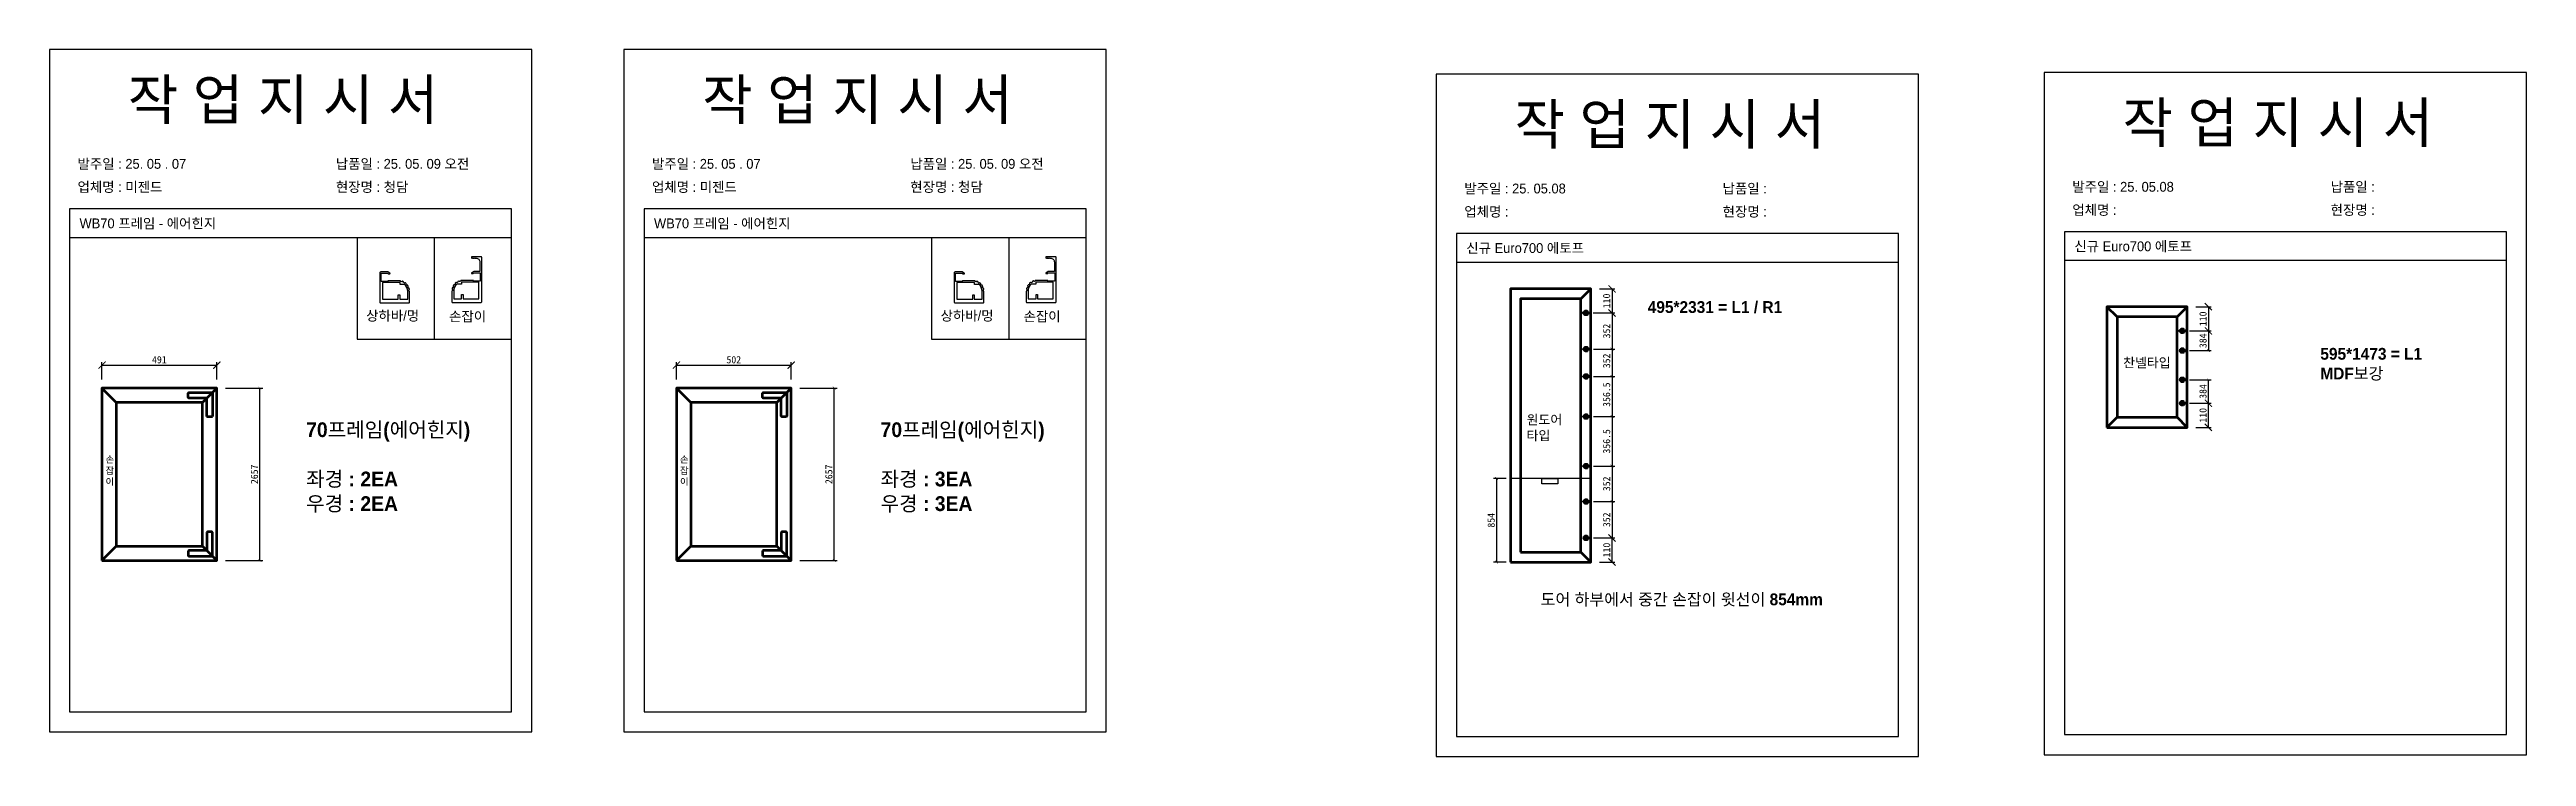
# Model space of a CAD drawing. Header units: millimetres. Extents: x -44117 to 256353, y -2095463 to 65325.
# Drawn here: x 118912 to 127543, y -100471 to -98009 of the extents above; entities that cross this region are included whole.
import ezdxf

# ---------------------------------------------------------------- set-up
doc = ezdxf.new("R2010")
doc.units = ezdxf.units.MM
doc.header["$LTSCALE"] = 10
doc.layers.add('Layer1', color=7, linetype='Continuous', lineweight=70)
doc.dimstyles.new('ISO-25', dxfattribs={"dimtxt": 2.5, "dimasz": 2.5, "dimexe": 1, "dimexo": 1, "dimtad": 1, "dimtxsty": 'Standard', "dimblk": 'ARCHTICK', "dimcen": 2.5, "dimadec": 0, "dimazin": 0, "dimtfac": 1, "dimtmove": 0, "dimatfit": 3, "dimfxl": 0, "dimarcsym": 0})

msp = doc.modelspace()

# ---------------------------------------------------------------- texts
at = {"attachment_point": 1}
for s, width, gutter_width, heights, insert, char_height in [('{\\fGulim|b0|i0|c129|p50;작 업 지 시 서}', 3307.3198183, 12.5, [-155.84554], (119185.28339, -98113.29654), 140), ('{\\fGulim|b0|i0|c129|p50;작 업 지 시 서}', 3307.3198183, 12.5, [-155.84554], (121186.8233, -98113.29654), 140), ('{\\fGulim|b0|i0|c129|p50;작 업 지 시 서}', 3307.3198183, 12.5, [-155.84554], (124017.19796, -98199.21577), 140), ('{\\fGulim|b0|i0|c129|p50;작 업 지 시 서}', 3307.3198183, 12.5, [-155.84554], (126135.77995, -98193.24137), 140), ('{\\fGulim|b0|i0|c129|p50;발주일 : 25. 05 . 07}', 3307.3198183, 12.5, [34.50412], (119010.07403, -98390.01697), 34.3), ('{\\fGulim|b0|i0|c129|p50;납품일 : 25. 05. 09 오전}', 3307.3198183, 12.5, [-37.67976], (119910.05202, -98390.01697), 34.3), ('{\\fGulim|b0|i0|c129|p50;발주일 : 25. 05 . 07}', 3307.3198183, 12.5, [34.50412], (121011.61395, -98390.01697), 34.3), ('{\\fGulim|b0|i0|c129|p50;납품일 : 25. 05. 09 오전}', 3307.3198183, 12.5, [-37.67976], (121911.59193, -98390.01697), 34.3), ('{\\fGulim|b0|i0|c129|p50;업체명 : 미젠드}', 3307.3198183, 12.5, [33.33016], (119010.07403, -98470.67314), 34.3), ('{\\fGulim|b0|i0|c129|p50;현장명 : 청담}', 3307.3198183, 12.5, [-38.2735], (119910.05202, -98470.67314), 34.3), ('{\\fGulim|b0|i0|c129|p50;업체명 : 미젠드}', 3307.3198183, 12.5, [33.33016], (121011.61395, -98470.67314), 34.3), ('{\\fGulim|b0|i0|c129|p50;현장명 : 청담}', 3307.3198183, 12.5, [-38.2735], (121911.59193, -98470.67314), 34.3), ('{\\fGulim|b0|i0|c129|p50;발주일 : 25. 05.08}', 3307.3198183, 12.5, [34.50412], (123841.9886, -98475.93619), 34.3), ('{\\fGulim|b0|i0|c129|p50;납품일 :}', 3307.3198183, 12.5, [-37.67976], (124741.96658, -98475.93619), 34.3), ('{\\fGulim|b0|i0|c129|p50;발주일 : 25. 05.08}', 3307.3198183, 12.5, [34.50412], (125960.57059, -98469.96179), 34.3), ('{\\fGulim|b0|i0|c129|p50;납품일 :}', 3307.3198183, 12.5, [-37.67976], (126860.54858, -98469.96179), 34.3), ('{\\fGulim|b0|i0|c129|p50;업체명 : }', 3307.3198183, 12.5, [33.33016], (123841.9886, -98556.59237), 34.3), ('{\\fGulim|b0|i0|c129|p50;현장명 : }', 3307.3198183, 12.5, [-38.2735], (124741.96658, -98556.59237), 34.3), ('{\\fGulim|b0|i0|c129|p50;업체명 : }', 3307.3198183, 12.5, [33.33016], (125960.57059, -98550.61797), 34.3), ('{\\fGulim|b0|i0|c129|p50;현장명 : }', 3307.3198183, 12.5, [-38.2735], (126860.54858, -98550.61797), 34.3), ('{\\fGulim|b0|i0|c129|p50;WB70 프레임 - 에어힌지}', 3307.3198183, 12.5, [-38.22783], (119017.11624, -98597.33924), 34.3), ('{\\fGulim|b0|i0|c129|p50;WB70 프레임 - 에어힌지}', 3307.3198183, 12.5, [-38.22783], (121018.65615, -98597.33924), 34.3), ('{\\fGulim|b0|i0|c129|p50;신규 Euro700 에토프}', 3307.3198183, 12.5, [-38.2735], (123849.0308, -98683.25847), 34.3), ('{\\fGulim|b0|i0|c129|p50;신규 Euro700 에토프}', 3307.3198183, 12.5, [-38.2735], (125967.61279, -98677.28407), 34.3), ('{\\fGulim|b1|i0|c129|p50;495*2331 = L1 / R1}', 2645.8558546, 10, [1247.94849], (124481.11562, -98885.38019), 41.16), ('{\\fGulim|b0|i0|c129|p50;상하바/멍}', 3307.3198183, 12.5, [-41.60759], (120015.64456, -98918.86521), 34.3), ('{\\fGulim|b0|i0|c129|p50;손잡이}', 3307.3198183, 12.5, [-38.18216], (120304.71971, -98921.35197), 34.3), ('{\\fGulim|b0|i0|c129|p50;상하바/멍}', 3307.3198183, 12.5, [-41.60759], (122017.18447, -98918.86521), 34.3), ('{\\fGulim|b0|i0|c129|p50;손잡이}', 3307.3198183, 12.5, [-38.18216], (122306.25962, -98921.35197), 34.3), ('{\\fGulim|b1|i0|c129|p50;595*1473 = L1\\PMDF보강}', 2645.8558546, 10, [1247.94849], (126824.74227, -99048.18827), 41.16), ('{\\fGulim|b1|i0|c129|p50;찬넬타입}', 2116.6846837, 8, [998.35879], (126137.78457, -99083.16249), 32.928), ('{\\fGulim|b1|i0|c129|p50;70프레임(에어힌지)\\P\\P좌경 : 2EA\\P우경 : 2EA}', 3307.3198183, 12.5, [-322.71944], (119806.65593, -99307.47675), 51.45), ('{\\fGulim|b1|i0|c129|p50;70프레임(에어힌지)\\P\\P좌경 : 3EA\\P우경 : 3EA}', 3307.3198183, 12.5, [-322.71944], (121808.19584, -99307.47675), 51.45), ('{\\fGulim|b1|i0|c129|p50;원도어\\P타입}', 2116.6846837, 8, [998.35879], (124059.1291, -99281.91577), 32.928), ('{\\fGulim|b0|i0|c129|p50;손\\P잡\\P이}', 291.2862081, 12.5, [-105.28252], (119107.61893, -99425.22662), 23.205), ('{\\fGulim|b0|i0|c129|p50;손\\P잡\\P이}', 291.2862081, 12.5, [-105.28252], (121109.15884, -99425.22662), 23.205), ('{\\fGulim|b1|i0|c129|p50;도어 하부에서 중간 손잡이 윗선이 854mm}', 2645.8558546, 10, [1247.94849], (124107.91987, -99903.40152), 41.16)]:
    msp.add_mtext_dynamic_manual_height_columns(s, width=width, gutter_width=gutter_width, heights=heights, dxfattribs=dict(at, insert=insert, char_height=char_height))

# ---------------------------------------------------------------- blocks, each defined once
blk = doc.blocks.new('_ArchTick')
at = {"color": 0, "linetype": 'ByBlock', "const_width": 0.15}
blk.add_lwpolyline([(-0.5, -0.5), (0.5, 0.5)], dxfattribs=at)
blk = doc.blocks.new('*D2626')
at = {"color": 0, "lineweight": -2}
for p, q in [((119095.2, -99158.4), (119095.2, -99098.2)), ((119095.2, -99108.2), (119495.2, -99108.2)), ((119495.2, -99158.4), (119495.2, -99098.2))]:
    blk.add_line(p, q, dxfattribs=at)
at = {"layer": 'Defpoints', "color": 0}
for p in [(119495.2, -99108.2), (119095.2, -99188.4), (119495.2, -99188.4)]:
    blk.add_point(p, dxfattribs=at)
at = {"color": 0, "lineweight": -2, "xscale": 25, "yscale": 25, "zscale": 25, "rotation": 180}
blk.add_blockref('_ArchTick', (119095.2, -99108.2), dxfattribs=at)
at = {"color": 0, "lineweight": -2, "xscale": 25, "yscale": 25, "zscale": 25}
blk.add_blockref('_ArchTick', (119495.2, -99108.2), dxfattribs=at)
at = {"color": 0, "insert": (119295.2, -99089.4), "char_height": 25, "attachment_point": 5}
blk.add_mtext('491', dxfattribs=at)
blk = doc.blocks.new('*D2627')
at = {"color": 0, "lineweight": -2}
for p, q in [((119525.2, -99188.4), (119655.2, -99188.4)), ((119645.2, -99788.4), (119645.2, -99188.4)), ((119525.2, -99788.4), (119655.2, -99788.4))]:
    blk.add_line(p, q, dxfattribs=at)
at = {"layer": 'Defpoints', "color": 0}
for p in [(119495.2, -99188.4), (119645.2, -99188.4), (119495.2, -99788.4)]:
    blk.add_point(p, dxfattribs=at)
at = {"color": 0, "lineweight": -2, "xscale": 10, "yscale": 10, "zscale": 10}
for p, rotation in [((119645.2, -99188.4), 90), ((119645.2, -99788.4), 270)]:
    blk.add_blockref('_ArchTick', p, dxfattribs=dict(at, rotation=rotation))
at = {"color": 0, "insert": (119626.4, -99488.4), "char_height": 25, "attachment_point": 5, "rotation": 90}
blk.add_mtext('2657', dxfattribs=at)
blk = doc.blocks.new('*D2628')
at = {"color": 0, "lineweight": -2}
for p, q in [((121096.7, -99158.4), (121096.7, -99098.2)), ((121096.7, -99108.2), (121496.7, -99108.2)), ((121496.7, -99158.4), (121496.7, -99098.2))]:
    blk.add_line(p, q, dxfattribs=at)
at = {"layer": 'Defpoints', "color": 0}
for p in [(121496.7, -99108.2), (121096.7, -99188.4), (121496.7, -99188.4)]:
    blk.add_point(p, dxfattribs=at)
at = {"color": 0, "lineweight": -2, "xscale": 25, "yscale": 25, "zscale": 25, "rotation": 180}
blk.add_blockref('_ArchTick', (121096.7, -99108.2), dxfattribs=at)
at = {"color": 0, "lineweight": -2, "xscale": 25, "yscale": 25, "zscale": 25}
blk.add_blockref('_ArchTick', (121496.7, -99108.2), dxfattribs=at)
at = {"color": 0, "insert": (121296.7, -99089.4), "char_height": 25, "attachment_point": 5}
blk.add_mtext('502', dxfattribs=at)
blk = doc.blocks.new('*D2629')
at = {"color": 0, "lineweight": -2}
for p, q in [((121526.7, -99188.4), (121656.7, -99188.4)), ((121646.7, -99788.4), (121646.7, -99188.4)), ((121526.7, -99788.4), (121656.7, -99788.4))]:
    blk.add_line(p, q, dxfattribs=at)
at = {"layer": 'Defpoints', "color": 0}
for p in [(121496.7, -99188.4), (121646.7, -99188.4), (121496.7, -99788.4)]:
    blk.add_point(p, dxfattribs=at)
at = {"color": 0, "lineweight": -2, "xscale": 10, "yscale": 10, "zscale": 10}
for p, rotation in [((121646.7, -99188.4), 90), ((121646.7, -99788.4), 270)]:
    blk.add_blockref('_ArchTick', p, dxfattribs=dict(at, rotation=rotation))
at = {"color": 0, "insert": (121628, -99488.4), "char_height": 25, "attachment_point": 5, "rotation": 90}
blk.add_mtext('2657', dxfattribs=at)
blk = doc.blocks.new('*D2630')
at = {"color": 0, "lineweight": -2}
for p, q in [((124306.3, -99710.2), (124366.7, -99710.2)), ((124356.7, -99794.2), (124356.7, -99710.2)), ((124313.3, -99794.2), (124366.7, -99794.2))]:
    blk.add_line(p, q, dxfattribs=at)
at = {"layer": 'Defpoints', "color": 0}
for p in [(124276.3, -99710.2), (124356.7, -99710.2), (124283.3, -99794.2)]:
    blk.add_point(p, dxfattribs=at)
at = {"color": 0, "lineweight": -2, "xscale": 25, "yscale": 25, "zscale": 25}
for p, rotation in [((124356.7, -99710.2), 90), ((124356.7, -99794.2), 270)]:
    blk.add_blockref('_ArchTick', p, dxfattribs=dict(at, rotation=rotation))
at = {"color": 0, "insert": (124338, -99752.2), "char_height": 25, "attachment_point": 5, "rotation": 90}
blk.add_mtext('110', dxfattribs=at)
blk = doc.blocks.new('*D2631')
at = {"color": 0, "lineweight": -2}
for p, q in [((124313.3, -98842.5), (124366.7, -98842.5)), ((124356.7, -98842.5), (124356.7, -98926.5)), ((124306.3, -98926.5), (124366.7, -98926.5))]:
    blk.add_line(p, q, dxfattribs=at)
at = {"layer": 'Defpoints', "color": 0}
for p in [(124283.3, -98842.5), (124276.3, -98926.5), (124356.7, -98926.5)]:
    blk.add_point(p, dxfattribs=at)
at = {"color": 0, "lineweight": -2, "xscale": 25, "yscale": 25, "zscale": 25}
for p, rotation in [((124356.7, -98842.5), 90), ((124356.7, -98926.5), 270)]:
    blk.add_blockref('_ArchTick', p, dxfattribs=dict(at, rotation=rotation))
at = {"color": 0, "insert": (124338, -98884.5), "char_height": 25, "attachment_point": 5, "rotation": 90}
blk.add_mtext('110', dxfattribs=at)
blk = doc.blocks.new('*D2632')
at = {"color": 0, "lineweight": -2}
for p, q in [((124291.3, -98926.5), (124366.7, -98926.5)), ((124356.7, -98926.5), (124356.7, -99052.5)), ((124291.8, -99052.5), (124366.7, -99052.5))]:
    blk.add_line(p, q, dxfattribs=at)
at = {"layer": 'Defpoints', "color": 0}
for p in [(124276.3, -98926.5), (124276.8, -99052.5), (124356.7, -99052.5)]:
    blk.add_point(p, dxfattribs=at)
at = {"color": 0, "lineweight": -2, "xscale": 10, "yscale": 10, "zscale": 10}
for p, rotation in [((124356.7, -98926.5), 90), ((124356.7, -99052.5), 270)]:
    blk.add_blockref('_ArchTick', p, dxfattribs=dict(at, rotation=rotation))
at = {"color": 0, "insert": (124338, -98989.5), "char_height": 25, "attachment_point": 5, "rotation": 90}
blk.add_mtext('352', dxfattribs=at)
blk = doc.blocks.new('*D2633')
at = {"color": 0, "lineweight": -2}
for p, q in [((124291.8, -99052.5), (124366.7, -99052.5)), ((124356.7, -99052.5), (124356.7, -99147.6)), ((124291.8, -99147.6), (124366.7, -99147.6))]:
    blk.add_line(p, q, dxfattribs=at)
at = {"layer": 'Defpoints', "color": 0}
for p in [(124276.8, -99052.5), (124276.8, -99147.6), (124356.7, -99147.6)]:
    blk.add_point(p, dxfattribs=at)
at = {"color": 0, "lineweight": -2, "xscale": 10, "yscale": 10, "zscale": 10}
for p, rotation in [((124356.7, -99052.5), 90), ((124356.7, -99147.6), 270)]:
    blk.add_blockref('_ArchTick', p, dxfattribs=dict(at, rotation=rotation))
at = {"color": 0, "insert": (124338, -99093.5), "char_height": 25, "attachment_point": 5, "rotation": 90}
blk.add_mtext('352', dxfattribs=at)
blk = doc.blocks.new('*D2634')
at = {"color": 0, "lineweight": -2}
for p, q in [((124291.8, -99147.6), (124366.7, -99147.6)), ((124356.7, -99147.6), (124356.7, -99287.5)), ((124291.8, -99287.5), (124366.7, -99287.5))]:
    blk.add_line(p, q, dxfattribs=at)
at = {"layer": 'Defpoints', "color": 0}
for p in [(124276.8, -99147.6), (124276.8, -99287.5), (124356.7, -99287.5)]:
    blk.add_point(p, dxfattribs=at)
at = {"color": 0, "lineweight": -2, "xscale": 10, "yscale": 10, "zscale": 10}
for p, rotation in [((124356.7, -99147.6), 90), ((124356.7, -99287.5), 270)]:
    blk.add_blockref('_ArchTick', p, dxfattribs=dict(at, rotation=rotation))
at = {"color": 0, "insert": (124338, -99211), "char_height": 25, "attachment_point": 5, "rotation": 90}
blk.add_mtext('356.5', dxfattribs=at)
blk = doc.blocks.new('*D2635')
at = {"color": 0, "lineweight": -2}
for p, q in [((124291.8, -99287.5), (124366.7, -99287.5)), ((124356.7, -99287.5), (124356.7, -99459.9)), ((124291.8, -99459.9), (124366.7, -99459.9))]:
    blk.add_line(p, q, dxfattribs=at)
at = {"layer": 'Defpoints', "color": 0}
for p in [(124276.8, -99287.5), (124276.8, -99459.9), (124356.7, -99459.9)]:
    blk.add_point(p, dxfattribs=at)
at = {"color": 0, "lineweight": -2, "xscale": 10, "yscale": 10, "zscale": 10}
for p, rotation in [((124356.7, -99287.5), 90), ((124356.7, -99459.9), 270)]:
    blk.add_blockref('_ArchTick', p, dxfattribs=dict(at, rotation=rotation))
at = {"color": 0, "insert": (124338, -99373.7), "char_height": 25, "attachment_point": 5, "rotation": 90}
blk.add_mtext('356.5', dxfattribs=at)
blk = doc.blocks.new('*D2636')
at = {"color": 0, "lineweight": -2}
for p, q in [((124291.8, -99459.9), (124366.7, -99459.9)), ((124356.7, -99459.9), (124356.7, -99583.3)), ((124291.8, -99583.3), (124366.7, -99583.3))]:
    blk.add_line(p, q, dxfattribs=at)
at = {"layer": 'Defpoints', "color": 0}
for p in [(124276.8, -99459.9), (124276.8, -99583.3), (124356.7, -99583.3)]:
    blk.add_point(p, dxfattribs=at)
at = {"color": 0, "lineweight": -2, "xscale": 10, "yscale": 10, "zscale": 10}
for p, rotation in [((124356.7, -99459.9), 90), ((124356.7, -99583.3), 270)]:
    blk.add_blockref('_ArchTick', p, dxfattribs=dict(at, rotation=rotation))
at = {"color": 0, "insert": (124338, -99521.6), "char_height": 25, "attachment_point": 5, "rotation": 90}
blk.add_mtext('352', dxfattribs=at)
blk = doc.blocks.new('*D2637')
at = {"color": 0, "lineweight": -2}
for p, q in [((124291.8, -99583.3), (124366.7, -99583.3)), ((124356.7, -99583.3), (124356.7, -99710.2)), ((124291.8, -99710.2), (124366.7, -99710.2))]:
    blk.add_line(p, q, dxfattribs=at)
at = {"layer": 'Defpoints', "color": 0}
for p in [(124276.8, -99583.3), (124276.8, -99710.2), (124356.7, -99710.2)]:
    blk.add_point(p, dxfattribs=at)
at = {"color": 0, "lineweight": -2, "xscale": 10, "yscale": 10, "zscale": 10}
for p, rotation in [((124356.7, -99583.3), 90), ((124356.7, -99710.2), 270)]:
    blk.add_blockref('_ArchTick', p, dxfattribs=dict(at, rotation=rotation))
at = {"color": 0, "insert": (124338, -99646.7), "char_height": 25, "attachment_point": 5, "rotation": 90}
blk.add_mtext('352', dxfattribs=at)
blk = doc.blocks.new('*D2638')
at = {"color": 0, "lineweight": -2}
for p, q in [((123988.3, -99502.9), (123944.3, -99502.9)), ((123954.3, -99502.9), (123954.3, -99794.2)), ((123988.3, -99794.2), (123944.3, -99794.2))]:
    blk.add_line(p, q, dxfattribs=at)
at = {"layer": 'Defpoints', "color": 0}
for p in [(124003.3, -99502.9), (123954.3, -99794.2), (124003.3, -99794.2)]:
    blk.add_point(p, dxfattribs=at)
at = {"color": 0, "lineweight": -2, "xscale": 10, "yscale": 10, "zscale": 10}
for p, rotation in [((123954.3, -99502.9), 90), ((123954.3, -99794.2), 270)]:
    blk.add_blockref('_ArchTick', p, dxfattribs=dict(at, rotation=rotation))
at = {"color": 0, "insert": (123935.6, -99648.5), "char_height": 25, "attachment_point": 5, "rotation": 90}
blk.add_mtext('854', dxfattribs=at)
blk = doc.blocks.new('*D2639')
at = {"color": 0, "lineweight": -2}
for p, q in [((126384.3, -99240.9), (126444.7, -99240.9)), ((126434.7, -99324.9), (126434.7, -99240.9)), ((126391.3, -99324.9), (126444.7, -99324.9))]:
    blk.add_line(p, q, dxfattribs=at)
at = {"layer": 'Defpoints', "color": 0}
for p in [(126354.3, -99240.9), (126434.7, -99240.9), (126361.3, -99324.9)]:
    blk.add_point(p, dxfattribs=at)
at = {"color": 0, "lineweight": -2, "xscale": 25, "yscale": 25, "zscale": 25}
for p, rotation in [((126434.7, -99240.9), 90), ((126434.7, -99324.9), 270)]:
    blk.add_blockref('_ArchTick', p, dxfattribs=dict(at, rotation=rotation))
at = {"color": 0, "insert": (126415.9, -99282.9), "char_height": 25, "attachment_point": 5, "rotation": 90}
blk.add_mtext('110', dxfattribs=at)
blk = doc.blocks.new('*D2640')
at = {"color": 0, "lineweight": -2}
for p, q in [((126391.3, -98904.9), (126444.7, -98904.9)), ((126434.7, -98904.9), (126434.7, -98988.9)), ((126384.3, -98988.9), (126444.7, -98988.9))]:
    blk.add_line(p, q, dxfattribs=at)
at = {"layer": 'Defpoints', "color": 0}
for p in [(126361.3, -98904.9), (126354.3, -98988.9), (126434.7, -98988.9)]:
    blk.add_point(p, dxfattribs=at)
at = {"color": 0, "lineweight": -2, "xscale": 25, "yscale": 25, "zscale": 25}
for p, rotation in [((126434.7, -98904.9), 90), ((126434.7, -98988.9), 270)]:
    blk.add_blockref('_ArchTick', p, dxfattribs=dict(at, rotation=rotation))
at = {"color": 0, "insert": (126415.9, -98946.9), "char_height": 25, "attachment_point": 5, "rotation": 90}
blk.add_mtext('110', dxfattribs=at)
blk = doc.blocks.new('*D2641')
at = {"color": 0, "lineweight": -2}
for p, q in [((126369.3, -98988.9), (126444.7, -98988.9)), ((126434.7, -98988.9), (126434.7, -99057.8)), ((126369.3, -99057.8), (126444.7, -99057.8))]:
    blk.add_line(p, q, dxfattribs=at)
at = {"layer": 'Defpoints', "color": 0}
for p in [(126354.3, -98988.9), (126354.3, -99057.8), (126434.7, -99057.8)]:
    blk.add_point(p, dxfattribs=at)
at = {"color": 0, "lineweight": -2, "xscale": 10, "yscale": 10, "zscale": 10}
for p, rotation in [((126434.7, -98988.9), 90), ((126434.7, -99057.8), 270)]:
    blk.add_blockref('_ArchTick', p, dxfattribs=dict(at, rotation=rotation))
at = {"color": 0, "insert": (126415.9, -99023.3), "char_height": 25, "attachment_point": 5, "rotation": 90}
blk.add_mtext('384', dxfattribs=at)
blk = doc.blocks.new('*D2642')
at = {"color": 0, "lineweight": -2}
for p, q in [((126369.3, -99159), (126444.7, -99159)), ((126434.7, -99240.9), (126434.7, -99159)), ((126369.3, -99240.9), (126444.7, -99240.9))]:
    blk.add_line(p, q, dxfattribs=at)
at = {"layer": 'Defpoints', "color": 0}
for p in [(126354.3, -99159), (126434.7, -99159), (126354.3, -99240.9)]:
    blk.add_point(p, dxfattribs=at)
at = {"color": 0, "lineweight": -2, "xscale": 10, "yscale": 10, "zscale": 10}
for p, rotation in [((126434.7, -99159), 90), ((126434.7, -99240.9), 270)]:
    blk.add_blockref('_ArchTick', p, dxfattribs=dict(at, rotation=rotation))
at = {"color": 0, "insert": (126415.9, -99200), "char_height": 25, "attachment_point": 5, "rotation": 90}
blk.add_mtext('384', dxfattribs=at)

# ---------------------------------------------------------------- dimensions: what is measured, and where the dimension line sits
for base, p1, p2, text, override, picture, middle in [((124356.71208, -98926.47518), (124283.32036, -98842.47518), (124276.32036, -98926.47518), '110', {"dimscale": 10, "dimexo": 3, "dimtxsty": 'Standard'}, '*D2631', (124337.96208, -98884.47518)), ((126434.66409, -98988.91278), (126361.27237, -98904.91278), (126354.27237, -98988.91278), '110', {"dimscale": 10, "dimexo": 3, "dimtxsty": 'Standard'}, '*D2640', (126415.91409, -98946.91278)), ((124356.71208, -99052.47518), (124276.32036, -98926.47518), (124276.75238, -99052.47518), '352', {"dimscale": 10, "dimasz": 1, "dimexo": 1.5, "dimtxsty": 'Standard'}, '*D2632', (124337.96208, -98989.47518)), ((119645.17698, -99188.42156), (119495.17861, -99788.42156), (119495.17861, -99188.42156), '2657', {"dimscale": 10, "dimasz": 1, "dimexo": 3, "dimtxsty": 'Standard'}, '*D2627', (119626.42698, -99488.42156)), ((121646.71689, -99188.42156), (121496.71853, -99788.42156), (121496.71853, -99188.42156), '2657', {"dimscale": 10, "dimasz": 1, "dimexo": 3, "dimtxsty": 'Standard'}, '*D2629', (121627.96689, -99488.42156)), ((126434.66409, -99240.91278), (126361.27237, -99324.91278), (126354.27237, -99240.91278), '110', {"dimscale": 10, "dimexo": 3, "dimtxsty": 'Standard'}, '*D2639', (126415.91409, -99282.91278)), ((123954.33528, -99794.21844), (124003.32036, -99502.87794), (124003.32036, -99794.21844), '854', {"dimscale": 10, "dimasz": 1, "dimexo": 1.5, "dimtxsty": 'Standard'}, '*D2638', (123935.58528, -99648.54819)), ((124356.71208, -99710.21844), (124283.32036, -99794.21844), (124276.32036, -99710.21844), '110', {"dimscale": 10, "dimexo": 3, "dimtxsty": 'Standard'}, '*D2630', (124337.96208, -99752.21844))]:
    dim = msp.add_linear_dim(base=base, p1=p1, p2=p2, angle=90, text=text, dimstyle='ISO-25', override=override)
    dim.commit()
    dim.dimension.update_dxf_attribs({"geometry": picture, "text_midpoint": middle})
for base, p1, p2, text, override, picture, middle in [((126434.66409, -99057.7587), (126354.27237, -98988.91278), (126354.27237, -99057.7587), '384', {"dimscale": 10, "dimasz": 1, "dimexo": 1.5, "dimtxsty": 'Standard'}, '*D2641', (126434.66409, -99023.33574)), ((124356.71208, -99147.56277), (124276.75238, -99052.47518), (124276.75238, -99147.56277), '352', {"dimscale": 10, "dimasz": 1, "dimexo": 1.5, "dimtxsty": 'Standard'}, '*D2633', (124356.71208, -99093.49661)), ((124356.71208, -99287.52111), (124276.75238, -99147.56277), (124276.75238, -99287.52111), '356.5', {"dimscale": 10, "dimasz": 1, "dimexo": 1.5, "dimtxsty": 'Standard', "dimtmove": 1}, '*D2634', (124356.71208, -99211.01958)), ((126434.66409, -99159.04206), (126354.27237, -99240.91278), (126354.27237, -99159.04206), '384', {"dimscale": 10, "dimasz": 1, "dimexo": 1.5, "dimtxsty": 'Standard'}, '*D2642', (126434.66409, -99199.97742)), ((124356.71208, -99459.9218), (124276.75238, -99287.52111), (124276.75238, -99459.9218), '356.5', {"dimscale": 10, "dimasz": 1, "dimexo": 1.5, "dimtxsty": 'Standard', "dimtmove": 1}, '*D2635', (124356.71208, -99373.72146)), ((124356.71208, -99583.25378), (124276.75238, -99459.9218), (124276.75238, -99583.25378), '352', {"dimscale": 10, "dimasz": 1, "dimexo": 1.5, "dimtxsty": 'Standard', "dimtmove": 1}, '*D2636', (124356.71208, -99521.58779)), ((124356.71208, -99710.21844), (124276.75238, -99583.25378), (124276.75238, -99710.21844), '352', {"dimscale": 10, "dimasz": 1, "dimexo": 1.5, "dimtxsty": 'Standard'}, '*D2637', (124356.71208, -99646.73611))]:
    dim = msp.add_linear_dim(base=base, p1=p1, p2=p2, angle=90, text=text, dimstyle='ISO-25', override=override)
    dim.commit()
    dim.dimension.update_dxf_attribs({"geometry": picture, "text_midpoint": middle, "dimtype": 160})
for base, p1, p2, text, picture, middle in [((119495.17861, -99108.16176), (119095.17861, -99188.42156), (119495.17861, -99188.42156), '491', '*D2626', (119295.17861, -99089.41176)), ((121496.71853, -99108.16176), (121096.71853, -99188.42156), (121496.71853, -99188.42156), '502', '*D2628', (121296.71853, -99089.41176))]:
    dim = msp.add_linear_dim(base=base, p1=p1, p2=p2, text=text, dimstyle='ISO-25', override={"dimscale": 10, "dimexo": 3, "dimtxsty": 'Standard'})
    dim.commit()
    dim.dimension.update_dxf_attribs({"geometry": picture, "text_midpoint": middle})

# ---------------------------------------------------------------- linework, layer by layer
for p, q in [((120522.47679, -98564.30376), (118982.47679, -98564.30376)), ((122524.0167, -98564.30376), (120984.0167, -98564.30376)), ((127472.97334, -98644.24858), (125932.97334, -98644.24858)), ((120522.47679, -98664.30376), (118982.47679, -98664.30376)), ((120253.197, -98664.30376), (120253.197, -99017.32232)), ((122524.0167, -98664.30376), (120984.0167, -98664.30376)), ((122254.73692, -98664.30376), (122254.73692, -99017.32232)), ((125354.39135, -98650.22298), (123814.39135, -98650.22298)), ((125354.39135, -98750.22298), (123814.39135, -98750.22298)), ((127472.97334, -98744.24858), (125932.97334, -98744.24858)), ((124283.32036, -99502.87794), (124003.32036, -99502.87794))]:
    msp.add_line(p, q)
for points in [[(118912.47679, -100385.13403), (120592.47679, -100385.13403), (120592.47679, -98009.13403), (118912.47679, -98009.13403)], [(120914.0167, -100385.13403), (122594.0167, -100385.13403), (122594.0167, -98009.13403), (120914.0167, -98009.13403)], [(123744.39135, -100471.05326), (125424.39135, -100471.05326), (125424.39135, -98095.05326), (123744.39135, -98095.05326)], [(125862.97334, -100465.07886), (127542.97334, -100465.07886), (127542.97334, -98089.07886), (125862.97334, -98089.07886)], [(120522.47679, -98664.30376), (119983.91722, -98664.30376), (119983.91722, -99017.32232), (120522.47679, -99017.32232)], [(122524.0167, -98664.30376), (121985.45714, -98664.30376), (121985.45714, -99017.32232), (122524.0167, -99017.32232)], [(124111.95007, -99502.87794), (124167.91161, -99502.87794), (124167.91161, -99522.10379), (124111.95007, -99522.10379)]]:
    msp.add_lwpolyline(points, close=True)
for points in [[(118982.47679, -98564.30376), (118982.47679, -100315.13403), (120522.47679, -100315.13403), (120522.47679, -98564.30376)], [(120984.0167, -98564.30376), (120984.0167, -100315.13403), (122524.0167, -100315.13403), (122524.0167, -98564.30376)], [(125932.97334, -98644.24858), (125932.97334, -100395.07886), (127472.97334, -100395.07886), (127472.97334, -98644.24858)], [(123814.39135, -98650.22298), (123814.39135, -100401.05326), (125354.39135, -100401.05326), (125354.39135, -98650.22298)]]:
    msp.add_lwpolyline(points)
at = {"color": 7}
for points in [[(120391.08991, -98735.12551, 0.2301863539), (120393.18851, -98735.12551, -0.2466321039), (120395.0483, -98735.10366, 0.118515719), (120396.13921, -98735.36592), (120398.16704, -98735.36592, -0.4173893777), (120412.2378, -98749.2851), (120412.2378, -98782.57242), (120390.43543, -98782.57242), (120383.07126, -98786.62977, 0.855700792), (120383.4378, -98788.97242), (120388.2378, -98788.97242, 0.4142135624), (120389.4378, -98787.77242), (120389.4378, -98787.37242, -0.4142135624), (120390.2378, -98786.57242), (120412.2378, -98786.57242, -0.4142135624), (120413.4378, -98787.77242), (120413.4378, -98814.17242, -0.4142135624), (120412.2378, -98815.37242), (120390.2378, -98815.37242, -0.4142135624), (120389.4378, -98814.57242), (120389.4378, -98814.17242, 0.4142135624), (120388.2378, -98812.97242), (120351.04793, -98812.97242, 0.0308511276), (120346.51959, -98813.25209, 0.4241230691), (120345.48203, -98814.63069, -0.4043730092), (120344.52437, -98815.99664, 0.022416536), (120341.52659, -98816.71634, -0.4043730092), (120340.05318, -98815.93405, 0.424123069), (120338.50283, -98815.17675, 0.022416536), (120335.45583, -98816.43886, 0.4241230691), (120334.89506, -98818.07061, -0.4043730092), (120334.40637, -98819.66564, 0.022416536), (120331.77771, -98821.27648, -0.4043730092), (120330.13467, -98820.98778, 0.424123069), (120328.42618, -98820.74663, 0.022416536), (120325.91832, -98822.88854, 0.4241230691), (120325.88924, -98824.61372, -0.4043730092), (120325.91736, -98826.28169, 0.022416536), (120323.91513, -98828.626, -0.4043730092), (120322.2633, -98828.85915, 0.424123069), (120320.56391, -98829.15776, 0.022416536), (120318.84068, -98831.96981, 0.4241230691), (120319.34613, -98833.61954, -0.4043730092), (120319.8883, -98835.19719, 0.022416536), (120318.7085, -98838.04548, -0.4043730092), (120317.20956, -98838.77766, 0.4241230691), (120315.68562, -98839.58679, 0.022416536), (120314.91571, -98842.79372, 0.424123069), (120315.90621, -98844.20651, -0.4043730092), (120316.90937, -98845.5394, 0.022416536), (120316.66748, -98848.61287, -0.4043730092), (120315.46816, -98849.77242), (120315.44793, -98849.77242, 0.4142135624), (120314.24793, -98850.97242), (120314.24793, -98887.76592, 0.4142135624), (120316.24793, -98889.76592), (120416.2378, -98889.76592, 0.4142135624), (120418.2378, -98887.76592), (120418.2378, -98732.56592, 0.4142135624), (120416.2378, -98730.56592), (120384.2378, -98730.56592, 0.4142135624), (120382.2378, -98732.56592), (120382.2378, -98733.36592, 0.4142135624), (120384.2378, -98735.36592, 0.1244779229), (120385.18851, -98735.12551, -0.2466321039), (120387.0483, -98735.10366, 0.2404082058), (120389.23012, -98735.10366, -0.2466321039), (120391.08991, -98735.12551)], [(122392.62983, -98735.12551, 0.2301863539), (122394.72842, -98735.12551, -0.2466321039), (122396.58821, -98735.10366, 0.118515719), (122397.67912, -98735.36592), (122399.70696, -98735.36592, -0.4173893777), (122413.77772, -98749.2851), (122413.77772, -98782.57242), (122391.97534, -98782.57242), (122384.61117, -98786.62977, 0.855700792), (122384.97772, -98788.97242), (122389.77772, -98788.97242, 0.4142135624), (122390.97772, -98787.77242), (122390.97772, -98787.37242, -0.4142135624), (122391.77772, -98786.57242), (122413.77772, -98786.57242, -0.4142135624), (122414.97772, -98787.77242), (122414.97772, -98814.17242, -0.4142135624), (122413.77772, -98815.37242), (122391.77772, -98815.37242, -0.4142135624), (122390.97772, -98814.57242), (122390.97772, -98814.17242, 0.4142135624), (122389.77772, -98812.97242), (122352.58785, -98812.97242, 0.0308511276), (122348.05951, -98813.25209, 0.4241230691), (122347.02194, -98814.63069, -0.4043730092), (122346.06428, -98815.99664, 0.022416536), (122343.0665, -98816.71634, -0.4043730092), (122341.59309, -98815.93405, 0.424123069), (122340.04275, -98815.17675, 0.022416536), (122336.99574, -98816.43886, 0.4241230691), (122336.43497, -98818.07061, -0.4043730092), (122335.94628, -98819.66564, 0.022416536), (122333.31762, -98821.27648, -0.4043730092), (122331.67458, -98820.98778, 0.424123069), (122329.9661, -98820.74663, 0.022416536), (122327.45823, -98822.88854, 0.4241230691), (122327.42915, -98824.61372, -0.4043730092), (122327.45727, -98826.28169, 0.022416536), (122325.45504, -98828.626, -0.4043730092), (122323.80321, -98828.85915, 0.424123069), (122322.10382, -98829.15776, 0.022416536), (122320.38059, -98831.96981, 0.4241230691), (122320.88604, -98833.61954, -0.4043730092), (122321.42822, -98835.19719, 0.022416536), (122320.24842, -98838.04548, -0.4043730092), (122318.74948, -98838.77766, 0.4241230691), (122317.22554, -98839.58679, 0.022416536), (122316.45562, -98842.79372, 0.424123069), (122317.44612, -98844.20651, -0.4043730092), (122318.44928, -98845.5394, 0.022416536), (122318.2074, -98848.61287, -0.4043730092), (122317.00808, -98849.77242), (122316.98785, -98849.77242, 0.4142135624), (122315.78785, -98850.97242), (122315.78785, -98887.76592, 0.4142135624), (122317.78785, -98889.76592), (122417.77772, -98889.76592, 0.4142135624), (122419.77772, -98887.76592), (122419.77772, -98732.56592, 0.4142135624), (122417.77772, -98730.56592), (122385.77772, -98730.56592, 0.4142135624), (122383.77772, -98732.56592), (122383.77772, -98733.36592, 0.4142135624), (122385.77772, -98735.36592, 0.1244779229), (122386.72842, -98735.12551, -0.2466321039), (122388.58821, -98735.10366, 0.2404082058), (122390.77003, -98735.10366, -0.2466321039), (122392.62983, -98735.12551)], [(120347.4378, -98819.37242), (120347.4378, -98826.57242), (120331.40309, -98826.57242, 0.2205202393), (120320.64793, -98849.77242), (120320.64793, -98877.77242), (120348.2378, -98877.77242), (120348.2378, -98862.57242, -0.4142135624), (120349.0378, -98861.77242), (120352.6378, -98861.77242, -0.4142135624), (120353.4378, -98862.57242), (120353.4378, -98877.77242), (120408.2378, -98877.77242), (120408.2378, -98819.37242), (120347.4378, -98819.37242)], [(120347.4378, -98819.37242), (120347.4378, -98826.57242), (120331.40309, -98826.57242, 0.2205202393), (120320.64793, -98849.77242), (120320.64793, -98877.77242), (120348.2378, -98877.77242), (120348.2378, -98862.57242, -0.4142135624), (120349.0378, -98861.77242), (120352.6378, -98861.77242, -0.4142135624), (120353.4378, -98862.57242), (120353.4378, -98877.77242), (120408.2378, -98877.77242), (120408.2378, -98819.37242), (120347.4378, -98819.37242)], [(122348.97772, -98819.37242), (122348.97772, -98826.57242), (122332.943, -98826.57242, 0.2205202393), (122322.18785, -98849.77242), (122322.18785, -98877.77242), (122349.77772, -98877.77242), (122349.77772, -98862.57242, -0.4142135624), (122350.57772, -98861.77242), (122354.17772, -98861.77242, -0.4142135624), (122354.97772, -98862.57242), (122354.97772, -98877.77242), (122409.77772, -98877.77242), (122409.77772, -98819.37242), (122348.97772, -98819.37242)], [(122348.97772, -98819.37242), (122348.97772, -98826.57242), (122332.943, -98826.57242, 0.2205202393), (122322.18785, -98849.77242), (122322.18785, -98877.77242), (122349.77772, -98877.77242), (122349.77772, -98862.57242, -0.4142135624), (122350.57772, -98861.77242), (122354.17772, -98861.77242, -0.4142135624), (122354.97772, -98862.57242), (122354.97772, -98877.77242), (122409.77772, -98877.77242), (122409.77772, -98819.37242), (122348.97772, -98819.37242)]]:
    msp.add_lwpolyline(points, format="xyb", close=True, dxfattribs=at)
for points in [[(120064.83773, -98890.86905), (120164.8276, -98890.86905, 0.4142135624), (120166.8276, -98888.86905), (120166.8276, -98852.07555, 0.4142135624), (120165.6276, -98850.87555), (120165.60737, -98850.87555, -0.4043730092), (120164.40805, -98849.716, 0.022416536), (120164.16617, -98846.64254, -0.4043730092), (120165.16933, -98845.30965, 0.424123069), (120166.15983, -98843.89686, 0.022416536), (120165.38991, -98840.68993, 0.424123069), (120163.86598, -98839.8808, -0.4043730092), (120162.36704, -98839.14861, 0.022416536), (120161.18724, -98836.30032, -0.4043730092), (120161.72941, -98834.72268, 0.424123069), (120162.23486, -98833.07295, 0.022416536), (120160.51163, -98830.26089, 0.424123069), (120158.81224, -98829.96229, -0.4043730092), (120157.16041, -98829.72913, 0.022416536), (120155.15818, -98827.38483, -0.4043730092), (120155.1863, -98825.71686, 0.4241230691), (120155.15722, -98823.99168, 0.022416536), (120152.64935, -98821.84976, 0.424123069), (120150.94087, -98822.09092, -0.4043730092), (120149.29783, -98822.37962, 0.022416536), (120146.66917, -98820.76877, -0.4043730092), (120146.18048, -98819.17375, 0.424123069), (120145.61971, -98817.54199, 0.022416536), (120142.5727, -98816.27988, 0.4241230691), (120141.02236, -98817.03718, -0.4043730092), (120139.54895, -98817.81948, 0.022416536), (120136.55117, -98817.09978, -0.4043730092), (120135.59351, -98815.73383, 0.424123069), (120134.55594, -98814.35523, 0.0308511276), (120130.0276, -98814.07555), (120092.83773, -98814.07555, 0.4142135624), (120091.63773, -98815.27555), (120091.63773, -98815.67555, -0.4142135624), (120090.83773, -98816.47555), (120068.83773, -98816.47555, -0.4142135624), (120067.63773, -98815.27555), (120067.63773, -98788.87555, -0.4142135624), (120068.83773, -98787.67555), (120090.83773, -98787.67555, -0.4142135624), (120091.63773, -98788.47555), (120091.63773, -98788.87555, 0.4142135624), (120092.83773, -98790.07555), (120097.63773, -98790.07555, 0.855700792), (120098.00428, -98787.7329), (120090.64011, -98783.67555), (120066.83773, -98783.67555, 0.4142135624), (120062.83773, -98787.67555), (120062.83773, -98888.86905, 0.4142135623), (120064.83773, -98890.86905)], [(122066.37765, -98890.86905), (122166.36752, -98890.86905, 0.4142135624), (122168.36752, -98888.86905), (122168.36752, -98852.07555, 0.4142135624), (122167.16752, -98850.87555), (122167.14729, -98850.87555, -0.4043730092), (122165.94797, -98849.716, 0.022416536), (122165.70608, -98846.64254, -0.4043730092), (122166.70924, -98845.30965, 0.424123069), (122167.69974, -98843.89686, 0.022416536), (122166.92983, -98840.68993, 0.424123069), (122165.40589, -98839.8808, -0.4043730092), (122163.90695, -98839.14861, 0.022416536), (122162.72715, -98836.30032, -0.4043730092), (122163.26932, -98834.72268, 0.424123069), (122163.77477, -98833.07295, 0.022416536), (122162.05154, -98830.26089, 0.424123069), (122160.35216, -98829.96229, -0.4043730092), (122158.70032, -98829.72913, 0.022416536), (122156.69809, -98827.38483, -0.4043730092), (122156.72621, -98825.71686, 0.4241230691), (122156.69713, -98823.99168, 0.022416536), (122154.18927, -98821.84976, 0.424123069), (122152.48078, -98822.09092, -0.4043730092), (122150.83774, -98822.37962, 0.022416536), (122148.20908, -98820.76877, -0.4043730092), (122147.72039, -98819.17375, 0.424123069), (122147.15962, -98817.54199, 0.022416536), (122144.11262, -98816.27988, 0.4241230691), (122142.56227, -98817.03718, -0.4043730092), (122141.08886, -98817.81948, 0.022416536), (122138.09108, -98817.09978, -0.4043730092), (122137.13342, -98815.73383, 0.424123069), (122136.09586, -98814.35523, 0.0308511276), (122131.56752, -98814.07555), (122094.37765, -98814.07555, 0.4142135624), (122093.17765, -98815.27555), (122093.17765, -98815.67555, -0.4142135624), (122092.37765, -98816.47555), (122070.37765, -98816.47555, -0.4142135624), (122069.17765, -98815.27555), (122069.17765, -98788.87555, -0.4142135624), (122070.37765, -98787.67555), (122092.37765, -98787.67555, -0.4142135624), (122093.17765, -98788.47555), (122093.17765, -98788.87555, 0.4142135624), (122094.37765, -98790.07555), (122099.17765, -98790.07555, 0.855700792), (122099.54419, -98787.7329), (122092.18002, -98783.67555), (122068.37765, -98783.67555, 0.4142135624), (122064.37765, -98787.67555), (122064.37765, -98888.86905, 0.4142135623), (122066.37765, -98890.86905)], [(120133.63773, -98827.67555), (120133.63773, -98820.47555), (120072.83773, -98820.47555), (120072.83773, -98878.87555), (120127.63773, -98878.87555), (120127.63773, -98863.67555, -0.4142135624), (120128.43773, -98862.87555), (120132.03773, -98862.87555, -0.4142135624), (120132.83773, -98863.67555), (120132.83773, -98878.87555), (120160.4276, -98878.87555), (120160.4276, -98850.87555, 0.2205202393), (120149.67245, -98827.67555), (120133.63773, -98827.67555)], [(122135.17765, -98827.67555), (122135.17765, -98820.47555), (122074.37765, -98820.47555), (122074.37765, -98878.87555), (122129.17765, -98878.87555), (122129.17765, -98863.67555, -0.4142135624), (122129.97765, -98862.87555), (122133.57765, -98862.87555, -0.4142135624), (122134.37765, -98863.67555), (122134.37765, -98878.87555), (122161.96752, -98878.87555), (122161.96752, -98850.87555, 0.2205202393), (122151.21236, -98827.67555), (122135.17765, -98827.67555)]]:
    msp.add_lwpolyline(points, format="xyb", close=True)
at = {"layer": 'Layer1'}
for p, q in [((124248.32036, -98877.47518), (124283.32036, -98842.47518)), ((126116.27237, -98939.91278), (126081.27237, -98904.91278)), ((126326.27237, -98939.91278), (126361.27237, -98904.91278)), ((124265.82036, -98915.97518), (124265.82036, -98936.97518)), ((126343.77237, -98978.41278), (126343.77237, -98999.41278)), ((124266.25238, -99041.97518), (124266.25238, -99062.97518)), ((126354.27237, -99057.7587), (126333.27237, -99057.7587)), ((126343.77237, -99047.2587), (126343.77237, -99068.2587)), ((124266.25238, -99137.06277), (124266.25238, -99158.06277)), ((126354.27237, -99159.04206), (126333.27237, -99159.04206)), ((126343.77237, -99148.54206), (126343.77237, -99169.54206)), ((119145.17861, -99238.42156), (119095.17861, -99188.42156)), ((119445.17861, -99238.42156), (119495.17861, -99188.42156)), ((119495.17861, -99188.42156), (119445.17861, -99238.42156)), ((121146.71853, -99238.42156), (121096.71853, -99188.42156)), ((121446.71853, -99238.42156), (121496.71853, -99188.42156)), ((121496.71853, -99188.42156), (121446.71853, -99238.42156)), ((126354.27237, -99240.91278), (126333.27237, -99240.91278)), ((126343.77237, -99230.41278), (126343.77237, -99251.41278)), ((124266.25238, -99277.02111), (124266.25238, -99298.02111)), ((126116.27237, -99289.91278), (126081.27237, -99324.91278)), ((126361.27237, -99324.91278), (126326.27237, -99289.91278)), ((124266.25238, -99449.4218), (124266.25238, -99470.4218)), ((124266.25238, -99572.75378), (124266.25238, -99593.75378)), ((119145.17861, -99738.42156), (119095.17861, -99788.42156)), ((119495.17861, -99788.42156), (119445.17861, -99738.42156)), ((121146.71853, -99738.42156), (121096.71853, -99788.42156)), ((121496.71853, -99788.42156), (121446.71853, -99738.42156)), ((124283.32036, -99794.21844), (124248.32036, -99759.21844)), ((124276.32036, -99710.21844), (124255.32036, -99710.21844)), ((124265.82036, -99699.71844), (124265.82036, -99720.71844))]:
    msp.add_line(p, q, dxfattribs=at)
for points in [[(124003.32036, -99794.21844), (124283.32036, -99794.21844), (124283.32036, -98842.47518), (124003.32036, -98842.47518)], [(124038.32036, -99759.21844), (124248.32036, -99759.21844), (124248.32036, -98877.47518), (124038.32036, -98877.47518)], [(126081.27237, -99324.91278), (126361.27237, -99324.91278), (126361.27237, -98904.91278), (126081.27237, -98904.91278)], [(124276.32036, -98926.47518), (124255.32036, -98926.47518)], [(126116.27237, -99289.91278), (126326.27237, -99289.91278), (126326.27237, -98939.91278), (126116.27237, -98939.91278)], [(126354.27237, -98988.91278), (126333.27237, -98988.91278)], [(124276.75238, -99052.47518), (124255.75238, -99052.47518)], [(124276.75238, -99147.56277), (124255.75238, -99147.56277)], [(119095.17861, -99788.42156), (119495.17861, -99788.42156), (119495.17861, -99188.42156), (119095.17861, -99188.42156)], [(119145.17861, -99738.42156), (119445.17861, -99738.42156), (119445.17861, -99238.42156), (119145.17861, -99238.42156)], [(121096.71853, -99788.42156), (121496.71853, -99788.42156), (121496.71853, -99188.42156), (121096.71853, -99188.42156)], [(121146.71853, -99738.42156), (121446.71853, -99738.42156), (121446.71853, -99238.42156), (121146.71853, -99238.42156)], [(124276.75238, -99287.52111), (124255.75238, -99287.52111)], [(124276.75238, -99459.9218), (124255.75238, -99459.9218)], [(124276.75238, -99583.25378), (124255.75238, -99583.25378)]]:
    msp.add_lwpolyline(points, close=True, dxfattribs=at)
for points in [[(119475.17861, -99288.42156), (119465.17861, -99288.42156, -0.4142135624), (119460.17861, -99283.42156), (119460.17861, -99223.42156), (119400.17861, -99223.42156, -0.4142135624), (119395.17861, -99218.42156), (119395.17861, -99208.42156, -0.4142135624), (119400.17861, -99203.42156), (119480.17861, -99203.42156), (119480.17861, -99283.42156, -0.4142135624)], [(121476.71853, -99288.42156), (121466.71853, -99288.42156, -0.4142135624), (121461.71853, -99283.42156), (121461.71853, -99223.42156), (121401.71853, -99223.42156, -0.4142135624), (121396.71853, -99218.42156), (121396.71853, -99208.42156, -0.4142135624), (121401.71853, -99203.42156), (121481.71853, -99203.42156), (121481.71853, -99283.42156, -0.4142135624)], [(119475.17861, -99688.42156), (119465.17861, -99688.42156, 0.4142135624), (119460.17861, -99693.42156), (119460.17861, -99753.42156), (119400.17861, -99753.42156, 0.4142135624), (119395.17861, -99758.42156), (119395.17861, -99768.42156, 0.4142135624), (119400.17861, -99773.42156), (119480.17861, -99773.42156), (119480.17861, -99693.42156, 0.4142135624)], [(121476.71853, -99688.42156), (121466.71853, -99688.42156, 0.4142135624), (121461.71853, -99693.42156), (121461.71853, -99753.42156), (121401.71853, -99753.42156, 0.4142135624), (121396.71853, -99758.42156), (121396.71853, -99768.42156, 0.4142135624), (121401.71853, -99773.42156), (121481.71853, -99773.42156), (121481.71853, -99693.42156, 0.4142135624)]]:
    msp.add_lwpolyline(points, format="xyb", close=True, dxfattribs=at)
for centre in [(124265.82036, -98926.47518), (126343.77237, -98988.91278), (124266.25238, -99052.47518), (126343.77237, -99057.7587), (124266.25238, -99147.56277), (126343.77237, -99159.04206), (126343.77237, -99240.91278), (124266.25238, -99287.52111), (124266.25238, -99459.9218), (124266.25238, -99583.25378), (124265.82036, -99710.21844)]:
    msp.add_circle(centre, 7, dxfattribs=at)

msp.set_redraw_order([(e.dxf.handle, doc.entitydb.next_handle()) for e in msp.query("TEXT MTEXT ATTDEF DIMENSION ARC_DIMENSION")])  # texts and dimensions are drawn at this point

doc.saveas('drawing.dxf')
